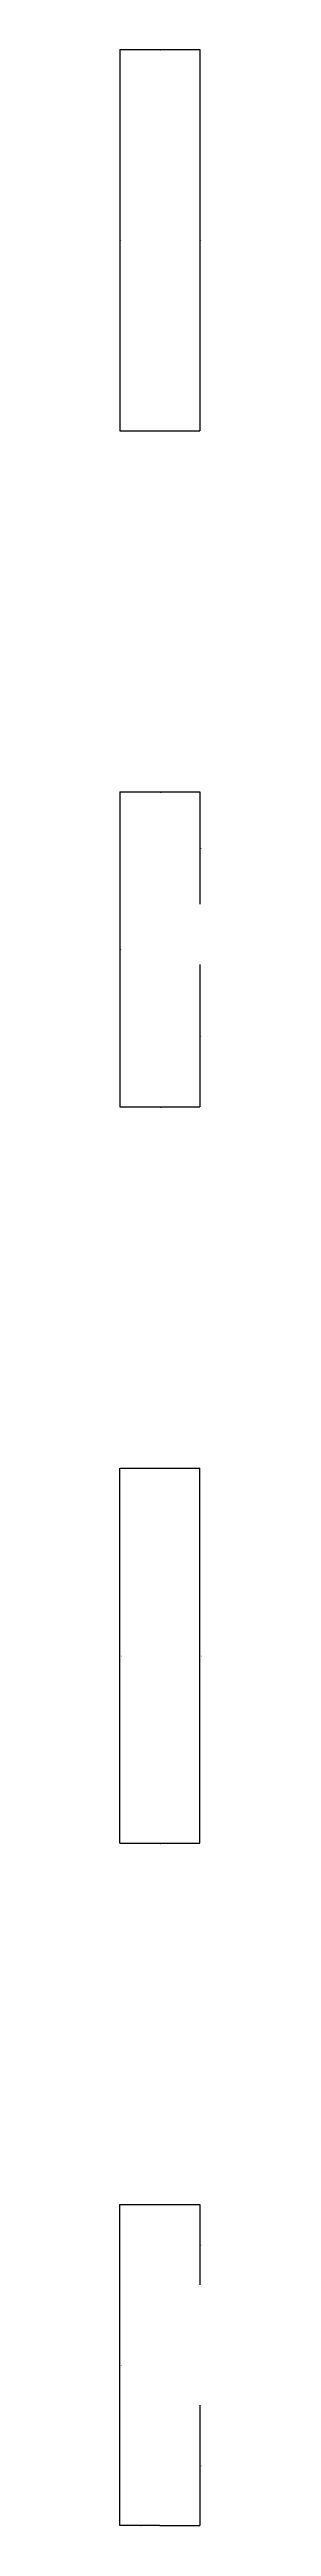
# Model space of a CAD drawing. Header units: metres. Extents: x 7979 to 27144, y 8157 to 45276.
# Drawn here: x 7980 to 8184, y 23787 to 29960 of the extents above; entities that cross this region are included whole.
import ezdxf

# ---------------------------------------------------------------- set-up
doc = ezdxf.new("R2010")
doc.units = ezdxf.units.M
doc.layers.add('WALL_DEBUG', color=7, linetype='Continuous')

msp = doc.modelspace()

# ---------------------------------------------------------------- linework, layer by layer
at = {"layer": 'WALL_DEBUG'}
for p, q in [((7980, 29960), (7980, 29010)), ((7980, 29960), (8180, 29960)), ((8180, 29960), (8180, 29010)), ((7980, 29010), (8180, 29010)), ((7980, 28110), (7980, 27325)), ((7980, 28110), (8180, 28110)), ((8180, 28110), (8180, 27830)), ((8180, 27680), (8180, 27325)), ((7980, 27325), (8180, 27325)), ((7980, 25490), (7980, 26425)), ((7980, 26425), (8180, 26425)), ((8180, 25490), (8180, 26425)), ((7980, 25490), (8180, 25490)), ((7980, 23790), (7980, 24590)), ((7980, 24590), (8080, 24590)), ((8080, 24590), (8180, 24590)), ((8180, 24590), (8180, 24390)), ((8180, 24090), (8180, 23790)), ((8080, 23790), (7980, 23790)), ((8080, 23790), (8180, 23790))]:
    msp.add_line(p, q, dxfattribs=at)

# ---------------------------------------------------------------- texts
at = {"layer": 'comp_debug_text', "char_height": 2.5, "attachment_point": 1}
for s, insert in [('17', (8080, 29960)), ('17', (7980, 29485)), ('17', (8180, 29485)), ('17', (8080, 29010)), ('18', (8080, 28110)), ('18', (8180, 27970)), ('18', (7980, 27717.5)), ('18', (8180, 27502.5)), ('18', (8080, 27325)), ('19', (8080, 26425)), ('19', (7980, 25957.5)), ('19', (8180, 25957.5)), ('19', (8080, 25490)), ('13', (8030, 24590)), ('13', (8130, 24590)), ('13', (8180, 24490)), ('13', (7980, 24190)), ('13', (8180, 23940)), ('13', (8030, 23790)), ('13', (8130, 23790))]:
    msp.add_mtext(s, dxfattribs=dict(at, insert=insert))

doc.saveas('drawing.dxf')
